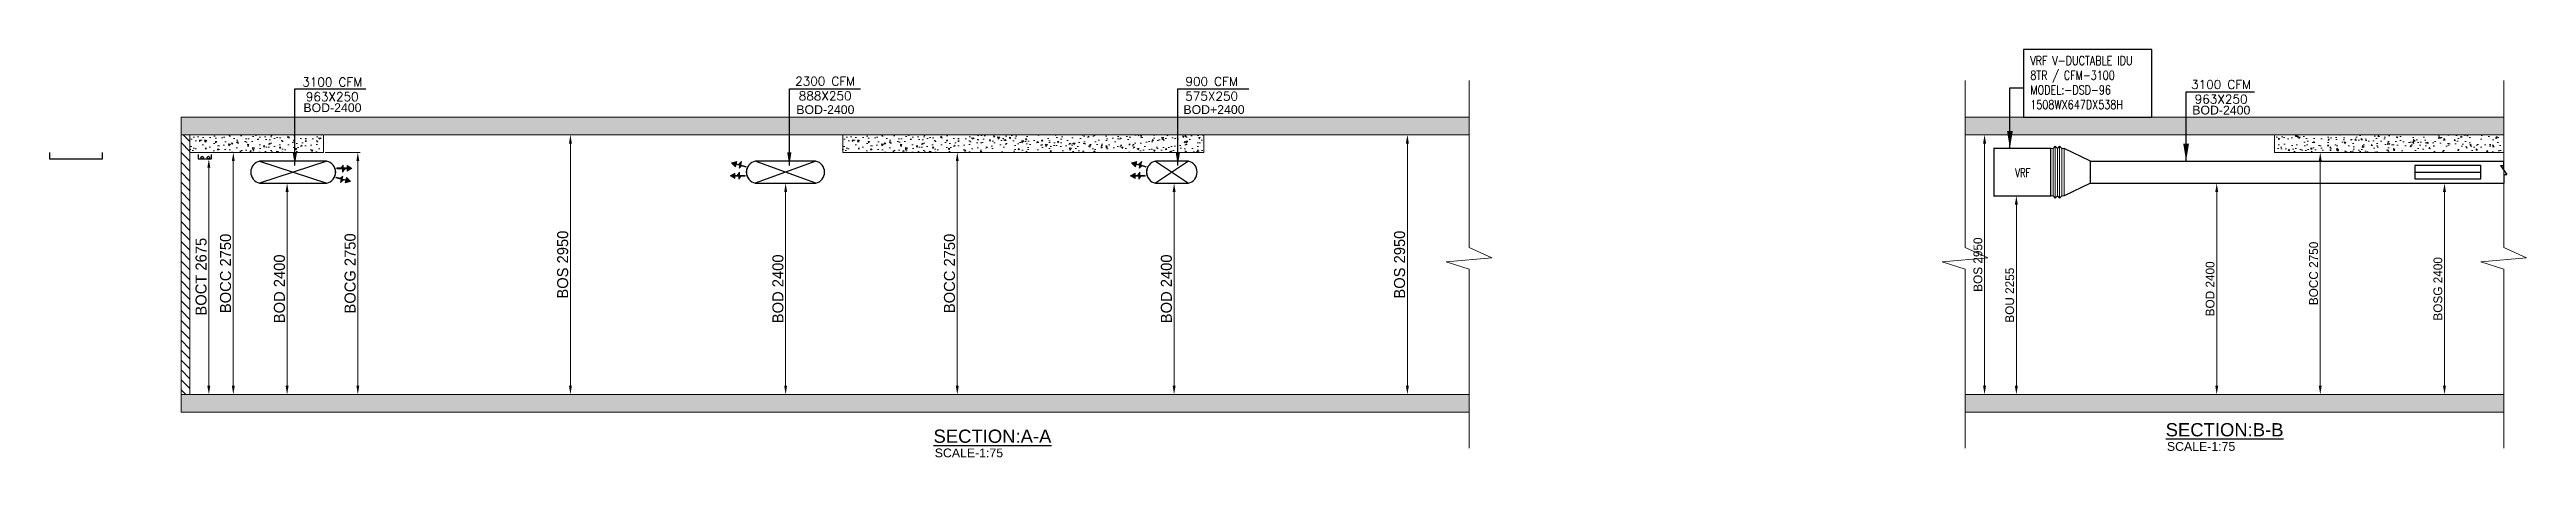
# Model space of a CAD drawing. Header units: millimetres. Extents: x -81374 to 485233, y -39075 to 157313.
# Drawn here: x 344585 to 372723, y 41598 to 46229 of the extents above; entities that cross this region are included whole.
import ezdxf

# ---------------------------------------------------------------- set-up
doc = ezdxf.new("R2010")
doc.units = ezdxf.units.MM
doc.header["$PDMODE"] = 34
doc.header["$PDSIZE"] = -1
for name, color, linetype, lineweight in [('0-1 AC UNIT', 5, 'Continuous', 25), ('AC OA DUCT', 11, 'Continuous', 5), ('AC-SA DUCT', 5, 'Continuous', 0), ('COPPER PIPE ', 4, 'Continuous', 30), ('DRAIN PIPE', 76, 'Continuous', 30), ('M-HVAC RETURN AIR DUCT', 1, 'Continuous', 0), ('M-HVAC-EQUIP TEXT', 230, 'Continuous', 0), ('M-HVAC-VAV-TAG', 1, 'Continuous', 0)]:
    doc.layers.add(name, color=color, linetype=linetype, lineweight=lineweight)
for name, color, linetype in [('Ac-text', 7, 'Continuous'), ('CB-AC-SA OVAL DUCT', 6, 'Continuous'), ('M-HVAC ELLIPTICAL DUCT', 6, 'Continuous'), ('M-HVAC-BOF', 6, 'Continuous'), ('M-HVAC-SA DUCT(RECT)', 4, 'Continuous'), ('M-HVAC-TEXT', 7, 'Continuous')]:
    doc.layers.add(name, color=color, linetype=linetype)
doc.styles.add('ARAIL', font='arial.ttf')
doc.styles.add('Arial', font='arial.ttf', dxfattribs={"height": 3})
doc.styles.add('HVAC TEXT', font='Romans.shx', dxfattribs={"width": 0.8, "height": 100})
doc.styles.add('MtX_romans_shx', font='romans.shx')
doc.styles.add('R', font='romans.shx')
doc.styles.add('ROMAND', font='romand__.ttf')
doc.styles.add('romans', font='stylu.ttf', dxfattribs={"height": 125})
doc.dimstyles.new('HVAC DIM', dxfattribs={"dimtxt": 100, "dimasz": 200, "dimexe": 50, "dimexo": 50, "dimgap": 50, "dimtad": 1, "dimtoh": 1, "dimdec": 0, "dimzin": 0, "dimdsep": 46, "dimtxsty": 'HVAC TEXT', "dimcen": 50, "dimclrd": 7, "dimclre": 7, "dimclrt": 7, "dimadec": 0, "dimazin": 0, "dimtfac": 1, "dimtdec": 0, "dimtofl": 0, "dimtmove": 0, "dimatfit": 3, "dimfxl": 1, "dimtolj": 1, "dimtzin": 0, "dimarcsym": 0})
doc.dimstyles.new('MKS1', dxfattribs={"dimtxt": 185, "dimasz": 150, "dimexe": 25, "dimexo": 20, "dimgap": 25, "dimtad": 1, "dimdec": 0, "dimrnd": 5, "dimzin": 0, "dimdsep": 46, "dimtxsty": 'romans', "dimcen": 0.09, "dimdle": 75, "dimclrd": 99, "dimclre": 8, "dimclrt": 7, "dimadec": 0, "dimazin": 0, "dimtfac": 1, "dimtdec": 0, "dimtmove": 0, "dimatfit": 2, "dimfxl": 1, "dimtolj": 1, "dimtzin": 0, "dimlwd": -1, "dimlwe": -1, "dimarcsym": 0})
doc.dimstyles.new('Vayucon', dxfattribs={"dimtxt": 200, "dimasz": 150, "dimexe": 0, "dimexo": 0, "dimgap": 9e-05, "dimtad": 1, "dimdec": 0, "dimrnd": 5, "dimzin": 0, "dimdsep": 46, "dimtxsty": 'ROMAND', "dimcen": 90, "dimclre": 99, "dimclrt": 7, "dimadec": 0, "dimazin": 0, "dimtfac": 1, "dimtdec": 0, "dimtofl": 0, "dimtmove": 1, "dimatfit": 3, "dimfxl": 1, "dimtolj": 1, "dimtzin": 0, "dimarcsym": 0})

msp = doc.modelspace()

# ---------------------------------------------------------------- texts
at = {"layer": 'Ac-text', "color": 7, "style": 'Arial'}
for s, height, p in [('%%USECTION:B-B', 150, (368624.3, 41837.2, -2.4)), ('%%USECTION:A-A', 150, (354627.1, 41763.8)), ('SCALE-1:75', 100, (354641.2, 41599.1)), ('SCALE-1:75', 100, (368638.4, 41672.4, -2.4))]:
    msp.add_text(s, height=height, dxfattribs=at).set_placement(p)
at = {"layer": 'M-HVAC-BOF', "color": 6, "lineweight": -2, "char_height": 100, "width": 1028.731, "attachment_point": 1, "style": 'ARAIL'}
for s, insert in [('BOD-2400', (347469, 45619.1, 1198.1)), ('BOD-2400', (353068.7, 45596.9, 1198.1)), ('BOD+2400', (357465.6, 45597.6, -15.5)), ('BOD-2400', (368926.3, 45591.7, 1198.1))]:
    msp.add_mtext(s, dxfattribs=dict(at, insert=insert))
at = {"layer": 'M-HVAC-EQUIP TEXT', "color": 0, "insert": (367086.6, 46153.7, -2.4), "char_height": 100, "width": 2764.508, "attachment_point": 1, "style": 'HVAC TEXT'}
msp.add_mtext('VRF V-DUCTABLE IDU\\P8TR / CFM-3100\\PMODEL:-DSD-96\\P1508WX647DX538H', dxfattribs=at)
at = {"layer": 'M-HVAC-SA DUCT(RECT)', "color": 0, "style": 'MtX_romans_shx', "width": 0.7}
msp.add_text('VRF', height=100, dxfattribs=at).set_placement((366915.7, 44779.6, -1))
at = {"layer": 'M-HVAC-TEXT', "color": 7, "char_height": 100, "width": 13359.771, "attachment_point": 2, "style": 'R'}
for s, insert in [('3100 CFM\\P963X250', (347797, 45910.4)), ('2300 CFM\\P888X250', (353396.3, 45919.7)), ('900 CFM\\P575X250', (357786.8, 45916.9, 7.1)), ('3100 CFM\\P963X250', (369254.3, 45883))]:
    msp.add_mtext(s, dxfattribs=dict(at, insert=insert))

# ---------------------------------------------------------------- blocks, each defined once
blk = doc.blocks.new('12')
h = blk.add_hatch(color=20)
h.set_gradient(color1=(0, 255, 0), one_color=1, tint=1, name='INVCURVED')
h.paths.add_polyline_path([(36, -115), (6, -115), (6, -145), (49, -174), (-7, -174), (6, -183), (6, -244), (-4, -244), (-4, -188), (-39, -164), (16, -164), (-4, -150), (-4, -115), (-34, -115), (1, -55)])
at = {"color": 3}
blk.add_lwpolyline([(-4, -244), (6, -244), (6, -183), (-7, -174), (49, -174), (6, -145), (6, -115), (36, -115), (1, -55), (-34, -115), (-4, -115), (-4, -150), (16, -164), (-39, -164), (-4, -188)], close=True, dxfattribs=at)
blk = doc.blocks.new('*D48')
at = {"layer": 'AC-SA DUCT', "color": 8}
for p, q in [((347064, 44712), (347309, 44712)), ((347333, 42312), (347259, 42312))]:
    blk.add_line(p, q, dxfattribs=at)
at = {"layer": 'AC-SA DUCT', "color": 42}
blk.add_line((347284, 44612), (347284, 42412), dxfattribs=at)
at = {"layer": 'AC-SA DUCT', "color": 42, "linetype": 'Continuous'}
for points in [[(347301, 44612), (347267, 44612), (347284, 44712)], [(347267, 42412), (347301, 42412), (347284, 42312)]]:
    blk.add_solid(points, dxfattribs=at)
at = {"layer": 'DEFPOINTS', "color": 0, "linetype": 'Continuous'}
for p in [(347044, 44712), (347284, 42312), (347353, 42312)]:
    blk.add_point(p, dxfattribs=at)
at = {"layer": 'AC-SA DUCT', "color": 7, "linetype": 'Continuous', "insert": (347197, 43512), "char_height": 125, "attachment_point": 5, "rotation": 90, "style": 'romans'}
blk.add_mtext('\\A1;BOD 2400', dxfattribs=at)
blk = doc.blocks.new('*D49')
at = {"layer": 'AC-SA DUCT', "color": 8}
for p, q in [((346370, 44987), (346420, 44987)), ((346443, 42312), (346370, 42312))]:
    blk.add_line(p, q, dxfattribs=at)
at = {"layer": 'AC-SA DUCT', "color": 42}
blk.add_line((346395, 44887), (346395, 42412), dxfattribs=at)
at = {"layer": 'AC-SA DUCT', "color": 42, "linetype": 'Continuous'}
for points in [[(346411, 44887), (346378, 44887), (346395, 44987)], [(346378, 42412), (346411, 42412), (346395, 42312)]]:
    blk.add_solid(points, dxfattribs=at)
at = {"layer": 'DEFPOINTS', "color": 0, "linetype": 'Continuous'}
for p in [(346350, 44987), (346395, 42312), (346463, 42312)]:
    blk.add_point(p, dxfattribs=at)
at = {"layer": 'AC-SA DUCT', "color": 7, "linetype": 'Continuous', "insert": (346307, 43650), "char_height": 125, "attachment_point": 5, "rotation": 90, "style": 'romans'}
blk.add_mtext('\\A1;BOCT 2675', dxfattribs=at)
blk = doc.blocks.new('*D50')
at = {"layer": 'AC-SA DUCT', "color": 8}
for p, q in [((346721, 45062), (346648, 45062)), ((346721, 42312), (346648, 42312))]:
    blk.add_line(p, q, dxfattribs=at)
at = {"layer": 'AC-SA DUCT', "color": 42}
blk.add_line((346673, 44962), (346673, 42412), dxfattribs=at)
at = {"layer": 'AC-SA DUCT', "color": 42, "linetype": 'Continuous'}
for points in [[(346689, 44962), (346656, 44962), (346673, 45062)], [(346656, 42412), (346689, 42412), (346673, 42312)]]:
    blk.add_solid(points, dxfattribs=at)
at = {"layer": 'DEFPOINTS', "color": 0, "linetype": 'Continuous'}
for p in [(346741, 45062), (346673, 42312), (346741, 42312)]:
    blk.add_point(p, dxfattribs=at)
at = {"layer": 'AC-SA DUCT', "color": 7, "linetype": 'Continuous', "insert": (346585, 43687), "char_height": 125, "attachment_point": 5, "rotation": 90, "style": 'romans'}
blk.add_mtext('\\A1;BOCC 2750', dxfattribs=at)
blk = doc.blocks.new('*D51')
at = {"layer": 'AC-SA DUCT', "color": 8}
for p, q in [((350551, 45262), (350477, 45262)), ((350551, 42312), (350477, 42312))]:
    blk.add_line(p, q, dxfattribs=at)
at = {"layer": 'AC-SA DUCT', "color": 42}
blk.add_line((350502, 45162), (350502, 42412), dxfattribs=at)
at = {"layer": 'AC-SA DUCT', "color": 42, "linetype": 'Continuous'}
for points in [[(350519, 45162), (350486, 45162), (350502, 45262)], [(350486, 42412), (350519, 42412), (350502, 42312)]]:
    blk.add_solid(points, dxfattribs=at)
at = {"layer": 'DEFPOINTS', "color": 0, "linetype": 'Continuous'}
for p in [(350571, 45262), (350502, 42312), (350571, 42312)]:
    blk.add_point(p, dxfattribs=at)
at = {"layer": 'AC-SA DUCT', "color": 7, "linetype": 'Continuous', "insert": (350415, 43787), "char_height": 125, "attachment_point": 5, "rotation": 90, "style": 'romans'}
blk.add_mtext('\\A1;BOS 2950', dxfattribs=at)
blk = doc.blocks.new('*D52')
at = {"layer": 'AC-SA DUCT', "color": 8}
for p, q in [((352996, 44712), (352922, 44712)), ((352996, 42312), (352922, 42312))]:
    blk.add_line(p, q, dxfattribs=at)
at = {"layer": 'AC-SA DUCT', "color": 42}
blk.add_line((352947, 44612), (352947, 42412), dxfattribs=at)
at = {"layer": 'AC-SA DUCT', "color": 42, "linetype": 'Continuous'}
for points in [[(352964, 44612), (352931, 44612), (352947, 44712)], [(352931, 42412), (352964, 42412), (352947, 42312)]]:
    blk.add_solid(points, dxfattribs=at)
at = {"layer": 'DEFPOINTS', "color": 0, "linetype": 'Continuous'}
for p in [(353016, 44712), (352947, 42312), (353016, 42312)]:
    blk.add_point(p, dxfattribs=at)
at = {"layer": 'AC-SA DUCT', "color": 7, "linetype": 'Continuous', "insert": (352860, 43512), "char_height": 125, "attachment_point": 5, "rotation": 90, "style": 'romans'}
blk.add_mtext('\\A1;BOD 2400', dxfattribs=at)
blk = doc.blocks.new('*D53')
at = {"layer": 'AC-SA DUCT', "color": 8}
for p, q in [((357409, 44712), (357335, 44712)), ((357409, 42312), (357335, 42312))]:
    blk.add_line(p, q, dxfattribs=at)
at = {"layer": 'AC-SA DUCT', "color": 42}
blk.add_line((357360, 44612), (357360, 42412), dxfattribs=at)
at = {"layer": 'AC-SA DUCT', "color": 42, "linetype": 'Continuous'}
for points in [[(357377, 44612), (357344, 44612), (357360, 44712)], [(357344, 42412), (357377, 42412), (357360, 42312)]]:
    blk.add_solid(points, dxfattribs=at)
at = {"layer": 'DEFPOINTS', "color": 0, "linetype": 'Continuous'}
for p in [(357429, 44712), (357360, 42312), (357429, 42312)]:
    blk.add_point(p, dxfattribs=at)
at = {"layer": 'AC-SA DUCT', "color": 7, "linetype": 'Continuous', "insert": (357273, 43512), "char_height": 125, "attachment_point": 5, "rotation": 90, "style": 'romans'}
blk.add_mtext('\\A1;BOD 2400', dxfattribs=at)
blk = doc.blocks.new('*D54')
at = {"layer": 'AC-SA DUCT', "color": 8}
for p, q in [((347716, 45062), (348112, 45062)), ((347972, 42312), (348112, 42312))]:
    blk.add_line(p, q, dxfattribs=at)
at = {"layer": 'AC-SA DUCT', "color": 42}
blk.add_line((348087, 44962), (348087, 42412), dxfattribs=at)
at = {"layer": 'AC-SA DUCT', "color": 42, "linetype": 'Continuous'}
for points in [[(348104, 44962), (348071, 44962), (348087, 45062)], [(348071, 42412), (348104, 42412), (348087, 42312)]]:
    blk.add_solid(points, dxfattribs=at)
at = {"layer": 'DEFPOINTS', "color": 0, "linetype": 'Continuous'}
for p in [(347696, 45062), (347952, 42312), (348087, 42312)]:
    blk.add_point(p, dxfattribs=at)
at = {"layer": 'AC-SA DUCT', "color": 7, "linetype": 'Continuous', "insert": (348000, 43687), "char_height": 125, "attachment_point": 5, "rotation": 90, "style": 'romans'}
blk.add_mtext('\\A1;BOCG 2750', dxfattribs=at)
blk = doc.blocks.new('*D55')
at = {"layer": 'AC-SA DUCT', "color": 8}
for p, q in [((354945, 45062), (354872, 45062)), ((354945, 42312), (354872, 42312))]:
    blk.add_line(p, q, dxfattribs=at)
at = {"layer": 'AC-SA DUCT', "color": 42}
blk.add_line((354897, 44962), (354897, 42412), dxfattribs=at)
at = {"layer": 'AC-SA DUCT', "color": 42, "linetype": 'Continuous'}
for points in [[(354914, 44962), (354880, 44962), (354897, 45062)], [(354880, 42412), (354914, 42412), (354897, 42312)]]:
    blk.add_solid(points, dxfattribs=at)
at = {"layer": 'DEFPOINTS', "color": 0, "linetype": 'Continuous'}
for p in [(354965, 45062), (354897, 42312), (354965, 42312)]:
    blk.add_point(p, dxfattribs=at)
at = {"layer": 'AC-SA DUCT', "color": 7, "linetype": 'Continuous', "insert": (354809, 43687), "char_height": 125, "attachment_point": 5, "rotation": 90, "style": 'romans'}
blk.add_mtext('\\A1;BOCC 2750', dxfattribs=at)
blk = doc.blocks.new('*D56')
at = {"layer": 'AC-SA DUCT', "color": 8}
for p, q in [((360059, 45262), (359985, 45262)), ((360059, 42312), (359985, 42312))]:
    blk.add_line(p, q, dxfattribs=at)
at = {"layer": 'AC-SA DUCT', "color": 42}
blk.add_line((360010, 45162), (360010, 42412), dxfattribs=at)
at = {"layer": 'AC-SA DUCT', "color": 42, "linetype": 'Continuous'}
for points in [[(360027, 45162), (359993, 45162), (360010, 45262)], [(359993, 42412), (360027, 42412), (360010, 42312)]]:
    blk.add_solid(points, dxfattribs=at)
at = {"layer": 'DEFPOINTS', "color": 0, "linetype": 'Continuous'}
for p in [(360079, 45262), (360010, 42312), (360079, 42312)]:
    blk.add_point(p, dxfattribs=at)
at = {"layer": 'AC-SA DUCT', "color": 7, "linetype": 'Continuous', "insert": (359922, 43787), "char_height": 125, "attachment_point": 5, "rotation": 90, "style": 'romans'}
blk.add_mtext('\\A1;BOS 2950', dxfattribs=at)
blk = doc.blocks.new('*D57')
at = {"layer": 'AC-SA DUCT', "color": 8}
for p, q in [((366903, 44568), (366953, 44568)), ((366936, 42312), (366953, 42312))]:
    blk.add_line(p, q, dxfattribs=at)
at = {"layer": 'AC-SA DUCT', "color": 42}
blk.add_line((366928, 44468), (366928, 42412), dxfattribs=at)
at = {"layer": 'AC-SA DUCT', "color": 42, "linetype": 'Continuous'}
for points in [[(366945, 44468), (366911, 44468), (366928, 44568)], [(366911, 42412), (366945, 42412), (366928, 42312)]]:
    blk.add_solid(points, dxfattribs=at)
at = {"layer": 'DEFPOINTS', "color": 0, "linetype": 'Continuous'}
for p in [(366883, 44568), (366916, 42312), (366928, 42312)]:
    blk.add_point(p, dxfattribs=at)
at = {"layer": 'AC-SA DUCT', "color": 7, "linetype": 'Continuous', "insert": (366853, 43440), "char_height": 125, "attachment_point": 5, "rotation": 90, "style": 'romans'}
blk.add_mtext('\\A1;\\H0.8x;BOU 2255', dxfattribs=at)
blk = doc.blocks.new('*D58')
at = {"layer": 'AC-SA DUCT', "color": 8}
for p, q in [((369197, 44712), (369229, 44712)), ((369212, 42312), (369229, 42312))]:
    blk.add_line(p, q, dxfattribs=at)
at = {"layer": 'AC-SA DUCT', "color": 42}
blk.add_line((369204, 44612), (369204, 42412), dxfattribs=at)
at = {"layer": 'AC-SA DUCT', "color": 42, "linetype": 'Continuous'}
for points in [[(369221, 44612), (369188, 44612), (369204, 44712)], [(369188, 42412), (369221, 42412), (369204, 42312)]]:
    blk.add_solid(points, dxfattribs=at)
at = {"layer": 'DEFPOINTS', "color": 0, "linetype": 'Continuous'}
for p in [(369177, 44712), (369192, 42312), (369204, 42312)]:
    blk.add_point(p, dxfattribs=at)
at = {"layer": 'AC-SA DUCT', "color": 7, "linetype": 'Continuous', "insert": (369129, 43512), "char_height": 125, "attachment_point": 5, "rotation": 90, "style": 'romans'}
blk.add_mtext('\\A1;\\H0.8x;BOD 2400', dxfattribs=at)
blk = doc.blocks.new('*D59')
at = {"layer": 'AC-SA DUCT', "color": 8}
for p, q in [((366559, 45262), (366592, 45262)), ((366575, 42312), (366592, 42312))]:
    blk.add_line(p, q, dxfattribs=at)
at = {"layer": 'AC-SA DUCT', "color": 42}
blk.add_line((366567, 45162), (366567, 42412), dxfattribs=at)
at = {"layer": 'AC-SA DUCT', "color": 42, "linetype": 'Continuous'}
for points in [[(366584, 45162), (366550, 45162), (366567, 45262)], [(366550, 42412), (366584, 42412), (366567, 42312)]]:
    blk.add_solid(points, dxfattribs=at)
at = {"layer": 'DEFPOINTS', "color": 0, "linetype": 'Continuous'}
for p in [(366539, 45262), (366555, 42312), (366567, 42312)]:
    blk.add_point(p, dxfattribs=at)
at = {"layer": 'AC-SA DUCT', "color": 7, "linetype": 'Continuous', "insert": (366492, 43787), "char_height": 125, "attachment_point": 5, "rotation": 90, "style": 'romans'}
blk.add_mtext('\\A1;\\H0.8x;BOS 2950', dxfattribs=at)
blk = doc.blocks.new('*D60')
at = {"layer": 'AC-SA DUCT', "color": 8}
for p, q in [((370373, 45062), (370405, 45062)), ((370388, 42312), (370405, 42312))]:
    blk.add_line(p, q, dxfattribs=at)
at = {"layer": 'AC-SA DUCT', "color": 42}
blk.add_line((370380, 44962), (370380, 42412), dxfattribs=at)
at = {"layer": 'AC-SA DUCT', "color": 42, "linetype": 'Continuous'}
for points in [[(370397, 44962), (370364, 44962), (370380, 45062)], [(370364, 42412), (370397, 42412), (370380, 42312)]]:
    blk.add_solid(points, dxfattribs=at)
at = {"layer": 'DEFPOINTS', "color": 0, "linetype": 'Continuous'}
for p in [(370353, 45062), (370368, 42312), (370380, 42312)]:
    blk.add_point(p, dxfattribs=at)
at = {"layer": 'AC-SA DUCT', "color": 7, "linetype": 'Continuous', "insert": (370305, 43687), "char_height": 125, "attachment_point": 5, "rotation": 90, "style": 'romans'}
blk.add_mtext('\\A1;\\H0.8x;BOCC 2750', dxfattribs=at)
blk = doc.blocks.new('*D61')
at = {"layer": 'AC-SA DUCT', "color": 8}
for p, q in [((371784, 44712), (371817, 44712)), ((371799, 42312), (371817, 42312))]:
    blk.add_line(p, q, dxfattribs=at)
at = {"layer": 'AC-SA DUCT', "color": 42}
blk.add_line((371792, 44612), (371792, 42412), dxfattribs=at)
at = {"layer": 'AC-SA DUCT', "color": 42, "linetype": 'Continuous'}
for points in [[(371808, 44612), (371775, 44612), (371792, 44712)], [(371775, 42412), (371808, 42412), (371792, 42312)]]:
    blk.add_solid(points, dxfattribs=at)
at = {"layer": 'DEFPOINTS', "color": 0, "linetype": 'Continuous'}
for p in [(371764, 44712), (371779, 42312), (371792, 42312)]:
    blk.add_point(p, dxfattribs=at)
at = {"layer": 'AC-SA DUCT', "color": 7, "linetype": 'Continuous', "insert": (371717, 43512), "char_height": 125, "attachment_point": 5, "rotation": 90, "style": 'romans'}
blk.add_mtext('\\A1;\\H0.8x;BOSG 2400', dxfattribs=at)

# ---------------------------------------------------------------- dimensions: what is measured, and where the dimension line sits
at = {"layer": 'AC-SA DUCT'}
for base, p1, p2, text, override, picture, middle in [((346672.8, 42312.1), (346741.3, 45062.1, 7.1), (346741.3, 42312.1, 9.3), 'BOCC <>', {"dimtxt": 100, "dimasz": 100, "dimtxsty": 'romans', "dimclrd": 42}, '*D50', (346585.3, 43687.1)), ((348087.2, 42312.1), (347696.5, 45062.1, 7.1), (347952.1, 42312.1, 9.3), 'BOCG <>', {"dimtxt": 100, "dimasz": 100, "dimtxsty": 'romans', "dimclrd": 42}, '*D54', (347999.7, 43687.1)), ((350502.4, 42312.1), (350571, 45262.1, 7.1), (350571, 42312.1, 9.3), 'BOS <>', {"dimtxt": 100, "dimasz": 100, "dimtxsty": 'romans', "dimclrd": 42}, '*D51', (350414.9, 43787.1)), ((354896.9, 42312.1), (354965.4, 45062.1, 7.1), (354965.4, 42312.1, 9.3), 'BOCC <>', {"dimtxt": 100, "dimasz": 100, "dimtxsty": 'romans', "dimclrd": 42}, '*D55', (354809.4, 43687.1)), ((360010, 42312.1), (360078.5, 45262.1, 7.1), (360078.5, 42312.1, 9.3), 'BOS <>', {"dimtxt": 100, "dimasz": 100, "dimtxsty": 'romans', "dimclrd": 42}, '*D56', (359922.5, 43787.1)), ((366566.9, 42312.1, -2.4), (366539.2, 45262.1, -2.4), (366554.6, 42312.1, 0), '\\H0.8x;BOS <>', {"dimtxt": 100, "dimasz": 100, "dimtxsty": 'romans', "dimclrd": 42}, '*D59', (366491.9, 43787.1, -2.4)), ((370380.3, 42312.1, -2.4), (370352.6, 45062.1, -2.4), (370368.1, 42312.1, 0), '\\H0.8x;BOCC <>', {"dimtxt": 100, "dimasz": 100, "dimtxsty": 'romans', "dimclrd": 42}, '*D60', (370305.3, 43687.1, -2.4)), ((346394.7, 42312.1), (346349.6, 44987.1, 9.1), (346463.2, 42312.1, 9.3), 'BOCT <>', {"dimtxt": 100, "dimasz": 100, "dimtxsty": 'romans', "dimclrd": 42}, '*D49', (346307.2, 43649.6)), ((347284.1, 42312.1), (347043.9, 44712.1, 9.1), (347352.7, 42312.1, 9.3), 'BOD <>', {"dimtxt": 100, "dimasz": 100, "dimclrd": 42}, '*D48', (347196.6, 43512.1)), ((352947.2, 42312.1), (353015.8, 44712.1, 6.5), (353015.8, 42312.1, 9.3), 'BOD <>', {"dimtxt": 100, "dimasz": 100, "dimclrd": 42}, '*D52', (352859.7, 43512.1)), ((357360.4, 42312.1), (357428.9, 44712.1, 2.4), (357428.9, 42312.1, 9.3), 'BOD <>', {"dimtxt": 100, "dimasz": 100, "dimclrd": 42}, '*D53', (357272.9, 43512.1)), ((366928, 42312.1, -2.4), (366882.7, 44568.1, 0.2), (366915.7, 42312.1, 0), '\\H0.8x;BOU <>', {"dimtxt": 100, "dimasz": 100, "dimtxsty": 'romans', "dimclrd": 42}, '*D57', (366853, 43440.1, -2.4)), ((369204.4, 42312.1, -2.4), (369176.7, 44712.1, -0.8), (369192.1, 42312.1, 0), '\\H0.8x;BOD <>', {"dimtxt": 100, "dimasz": 100, "dimtxsty": 'romans', "dimclrd": 42}, '*D58', (369129.4, 43512.1, -2.4)), ((371791.5, 42312.1, -2.4), (371763.8, 44712.1, -0.8), (371779.2, 42312.1, 0), '\\H0.8x;BOSG <>', {"dimtxt": 100, "dimasz": 100, "dimtxsty": 'romans', "dimclrd": 42}, '*D61', (371716.5, 43512.1, -2.4))]:
    dim = msp.add_linear_dim(base=base, p1=p1, p2=p2, angle=90, text=text, dimstyle='MKS1', override=override, dxfattribs=at)
    dim.commit()
    dim.dimension.update_dxf_attribs({"geometry": picture, "text_midpoint": middle})

# ---------------------------------------------------------------- hatches: boundary and pattern name
at = {"layer": 'M-HVAC RETURN AIR DUCT'}
h = msp.add_hatch(dxfattribs=at)
h.set_pattern_fill('AR-CONC', color=8, angle=180)
h.set_pattern_definition([(50, (326541.88, 85274.87), (182.18467, -15.9391), [19.05, -209.55]), (355, (326541.88, 85274.87), (-35.2434, 191.05685), [15.24, -167.6406]), (100.45144, (326557.07, 85273.54), (146.94125, 175.11775), [16.19, -178.09024]), (46.1842, (326541.88, 85325.67), (271.079, -42.0423), [28.575, -314.325]), (96.63556, (326564.47, 85322.16), (237.4041, 247.4261), [24.285, -267.1356]), (351.18415, (326541.88, 85325.67), (237.4041, 247.4261), [22.86, -251.4597]), (21, (326567.28, 85312.97), (151.6144, -102.2652), [19.05, -209.55]), (326, (326567.28, 85312.97), (61.802, 184.18797), [15.24, -167.64]), (71.45144, (326579.92, 85304.44), (213.4164, 81.92277), [16.19, -178.08994]), (37.5, (326541.884, 85274.866), (3.0886, 84.55504), [0, -165.608, 0, -170.18, 0, -168.275]), (7.5, (326541.88, 85274.87), (66.81966, 100.18057), [0, -97.028, 0, -161.798, 0, -64.135]), (327.5, (326485.24, 85274.866), (135.590595, -5.72874), [0, -63.5, 0, -198.12, 0, -262.89]), (317.5, (326459.84, 85274.87), (148.12918, 25.4265), [0, -82.55, 0, -131.572, 0, -186.69])])
h.paths.add_polyline_path([(346079.5, 45462.1), (360713.2, 45462.1), (360713.2, 45262.1), (346079.5, 45262.1)])
h = msp.add_hatch(dxfattribs=at)
h.set_pattern_fill('AR-CONC', color=8, angle=180)
h.set_pattern_definition([(50, (346724.89, 85274.87), (182.18467, -15.9391), [19.05, -209.55]), (355, (346724.89, 85274.87), (-35.2434, 191.05685), [15.24, -167.6406]), (100.45144, (346740.07, 85273.54), (146.94125, 175.11775), [16.19, -178.09024]), (46.1842, (346724.9, 85325.67), (271.079, -42.0423), [28.575, -314.325]), (96.63556, (346747.48, 85322.16), (237.4041, 247.4261), [24.285, -267.1356]), (351.18415, (346724.9, 85325.67), (237.4041, 247.4261), [22.86, -251.4597]), (21, (346750.29, 85312.97), (151.6144, -102.2652), [19.05, -209.55]), (326, (346750.29, 85312.97), (61.802, 184.188), [15.24, -167.64]), (71.45144, (346762.92, 85304.44), (213.4164, 81.9228), [16.19, -178.08994]), (37.5, (346724.89, 85274.866), (3.0886, 84.55504), [0, -165.608, 0, -170.18, 0, -168.275]), (7.5, (346724.89, 85274.87), (66.81966, 100.18057), [0, -97.028, 0, -161.798, 0, -64.135]), (327.5, (346668.25, 85274.866), (135.5906, -5.72874), [0, -63.5, 0, -198.12, 0, -262.89]), (317.5, (346642.85, 85274.87), (148.12918, 25.4265), [0, -82.55, 0, -131.572, 0, -186.69])])
h.paths.add_polyline_path([(366348, 45462.1), (372463.9, 45462.1), (372463.9, 45262.1), (366348, 45262.1)])
h = msp.add_hatch(dxfattribs=at)
h.set_pattern_fill('ANSI31', color=8, scale=25, angle=270)
h.set_pattern_definition([(315, (368679.07, 492465.44), (56.126601, 56.126601), [])])
h.paths.add_polyline_path([(346179.5, 45262.1), (346179.5, 42312.1), (346079.5, 42312.1), (346079.5, 45262.1)])
h = msp.add_hatch(dxfattribs=at)
h.set_pattern_fill('AR-CONC', color=8, angle=180)
h.set_pattern_definition([(230, (326541.88, 85274.87), (-182.18467, 15.9391), [19.05, -209.55]), (175, (326541.88, 85274.87), (35.2434, -191.05685), [15.24, -167.6406]), (280.45144, (326526.7, 85276.2), (-146.94125, -175.11775), [16.19, -178.09024]), (226.1842, (326541.88, 85224.07), (-271.079, 42.0423), [28.575, -314.325]), (276.63556, (326519.3, 85227.57), (-237.4041, -247.4261), [24.285, -267.1356]), (171.18415, (326541.88, 85224.07), (-237.4041, -247.4261), [22.86, -251.4597]), (201, (326516.48, 85236.77), (-151.6144, 102.2652), [19.05, -209.55]), (146, (326516.48, 85236.77), (-61.802, -184.188), [15.24, -167.64]), (251.45145, (326503.85, 85245.29), (-213.4164, -81.9228), [16.19, -178.08994]), (217.5, (326541.884, 85274.866), (-3.0886, -84.55504), [0, -165.608, 0, -170.18, 0, -168.275]), (187.5, (326541.88, 85274.87), (-66.81966, -100.18057), [0, -97.028, 0, -161.798, 0, -64.135]), (147.5, (326598.526, 85274.866), (-135.5906, 5.72874), [0, -63.5, 0, -198.12, 0, -262.89]), (137.5, (326623.93, 85274.87), (-148.12918, -25.4265), [0, -82.55, 0, -131.572, 0, -186.69])])
h.paths.add_polyline_path([(346179.5, 45062.1), (347696.5, 45062.1), (347696.5, 45262.1), (346179.5, 45262.1)])
h = msp.add_hatch(dxfattribs=at)
h.set_pattern_fill('AR-CONC', color=8, angle=180)
h.set_pattern_definition([(230, (333958.78, 85274.87), (-182.18467, 15.9391), [19.05, -209.55]), (175, (333958.78, 85274.87), (35.2434, -191.05685), [15.24, -167.6406]), (280.45144, (333943.6, 85276.2), (-146.94125, -175.11775), [16.19, -178.09024]), (226.1842, (333958.78, 85224.07), (-271.079, 42.0423), [28.575, -314.325]), (276.63556, (333936.2, 85227.57), (-237.4041, -247.4261), [24.285, -267.1356]), (171.18415, (333958.78, 85224.07), (-237.4041, -247.4261), [22.86, -251.4597]), (201, (333933.38, 85236.77), (-151.6144, 102.2652), [19.05, -209.55]), (146, (333933.38, 85236.77), (-61.802, -184.188), [15.24, -167.64]), (251.45145, (333920.75, 85245.29), (-213.4164, -81.9228), [16.19, -178.08994]), (217.5, (333958.784, 85274.866), (-3.0886, -84.55504), [0, -165.608, 0, -170.18, 0, -168.275]), (187.5, (333958.78, 85274.87), (-66.81966, -100.18057), [0, -97.028, 0, -161.798, 0, -64.135]), (147.5, (334015.426, 85274.866), (-135.5906, 5.72874), [0, -63.5, 0, -198.12, 0, -262.89]), (137.5, (334040.83, 85274.87), (-148.12918, -25.4265), [0, -82.55, 0, -131.572, 0, -186.69])])
h.paths.add_polyline_path([(353596.4, 45062.1), (357697.6, 45062.1), (357697.6, 45262.1), (353596.4, 45262.1)])
h = msp.add_hatch(dxfattribs=at)
h.set_pattern_fill('AR-CONC', color=8, angle=270)
h.set_pattern_definition([(320, (366645.4, 65952.01), (-15.9391, -182.1847), [19.05, -209.55]), (265, (366645.4, 65952.01), (191.0568, 35.2434), [15.24, -167.6406]), (10.4514, (366644.07, 65936.83), (175.1178, -146.9412), [16.19, -178.0902]), (316.1842, (366696.2, 65952.01), (-42.0423, -271.079), [28.575, -314.325]), (6.6356, (366692.7, 65929.42), (247.426, -237.404), [24.285, -267.1356]), (261.1842, (366696.2, 65952), (247.426, -237.404), [22.86, -251.4597]), (291, (366683.5, 65926.61), (-102.2652, -151.6144), [19.05, -209.55]), (236, (366683.5, 65926.61), (184.188, -61.802), [15.24, -167.64]), (341.4514, (366674.98, 65913.98), (81.9228, -213.4164), [16.19, -178.09]), (307.5, (366645.4, 65952.01), (84.55504, -3.0886), [0, -165.608, 0, -170.18, 0, -168.275]), (277.5, (366645.4, 65952.01), (100.18057, -66.81966), [0, -97.028, 0, -161.798, 0, -64.135]), (237.5, (366645.4, 66008.655), (-5.72874, -135.5906), [0, -63.5, 0, -198.12, 0, -262.89]), (227.5, (366645.4, 66034.05), (25.4265, -148.1292), [0, -82.55, 0, -131.572, 0, -186.69])])
h.paths.add_polyline_path([(369859.7, 45062.1), (372463.9, 45062.1), (372463.9, 45262.1), (369859.7, 45262.1)])
h = msp.add_hatch(dxfattribs=at)
h.set_pattern_fill('AR-CONC', color=8, angle=180)
h.set_pattern_definition([(50, (326541.88, 85574.87), (182.18467, -15.9391), [19.05, -209.55]), (355, (326541.88, 85574.87), (-35.2434, 191.05685), [15.24, -167.6406]), (100.45144, (326557.06, 85573.54), (146.94125, 175.11775), [16.19, -178.09024]), (46.1842, (326541.88, 85625.67), (271.079, -42.0423), [28.575, -314.325]), (96.63556, (326564.47, 85622.16), (237.4041, 247.4261), [24.285, -267.1356]), (351.18415, (326541.88, 85625.67), (237.4041, 247.4261), [22.86, -251.4597]), (21, (326567.28, 85612.97), (151.6144, -102.2652), [19.05, -209.55]), (326, (326567.28, 85612.97), (61.802, 184.18797), [15.24, -167.64]), (71.45144, (326579.91, 85604.44), (213.4164, 81.92277), [16.19, -178.08994]), (37.5, (326541.88, 85574.866), (3.0886, 84.55504), [0, -165.608, 0, -170.18, 0, -168.275]), (7.5, (326541.88, 85574.87), (66.81966, 100.18057), [0, -97.028, 0, -161.798, 0, -64.135]), (327.5, (326485.24, 85574.866), (135.590595, -5.72874), [0, -63.5, 0, -198.12, 0, -262.89]), (317.5, (326459.84, 85574.87), (148.12918, 25.4265), [0, -82.55, 0, -131.572, 0, -186.69])])
h.paths.add_polyline_path([(346079.5, 42312.1), (360713.2, 42312.1), (360713.2, 42112.1), (346079.5, 42112.1)])
h = msp.add_hatch(dxfattribs=at)
h.set_pattern_fill('AR-CONC', color=8, angle=180)
h.set_pattern_definition([(50, (346724.89, 85574.87), (182.18467, -15.9391), [19.05, -209.55]), (355, (346724.89, 85574.87), (-35.2434, 191.05685), [15.24, -167.6406]), (100.45144, (346740.07, 85573.54), (146.94125, 175.11775), [16.19, -178.09024]), (46.1842, (346724.89, 85625.67), (271.079, -42.0423), [28.575, -314.325]), (96.63556, (346747.48, 85622.16), (237.4041, 247.4261), [24.285, -267.1356]), (351.18415, (346724.89, 85625.67), (237.4041, 247.4261), [22.86, -251.4597]), (21, (346750.29, 85612.97), (151.6144, -102.2652), [19.05, -209.55]), (326, (346750.29, 85612.97), (61.802, 184.188), [15.24, -167.64]), (71.45144, (346762.92, 85604.44), (213.4164, 81.92277), [16.19, -178.08994]), (37.5, (346724.885, 85574.866), (3.0886, 84.55504), [0, -165.608, 0, -170.18, 0, -168.275]), (7.5, (346724.885, 85574.87), (66.81966, 100.18057), [0, -97.028, 0, -161.798, 0, -64.135]), (327.5, (346668.243, 85574.866), (135.590595, -5.72874), [0, -63.5, 0, -198.12, 0, -262.89]), (317.5, (346642.84, 85574.87), (148.12918, 25.4265), [0, -82.55, 0, -131.572, 0, -186.69])])
h.paths.add_polyline_path([(366348, 42312.1), (372463.9, 42312.1), (372463.9, 42112.1), (366348, 42112.1)])

# ---------------------------------------------------------------- linework, layer by layer
at = {"layer": '0-1 AC UNIT', "color": 30, "lineweight": 0}
for p, q in [((367319.4, 45106.1, -2.4), (367344.6, 45106.1, -2.4)), ((367469.4, 45106.1, -2.4), (367444.4, 45106.1, -2.4)), ((367469.4, 44568.1, -2.4), (367469.4, 45106.1, -2.4)), ((367319.4, 44568.1, -2.4), (367344.6, 44568.1, -2.4)), ((367469.4, 44568.1, -2.4), (367444.4, 44568.1, -2.4))]:
    msp.add_line(p, q, dxfattribs=at)
at = {"layer": '0-1 AC UNIT', "color": 252, "lineweight": 0}
for p, q in [((367344.6, 45106.1, -2.4), (367369.6, 45131.1, -2.4)), ((367344.6, 44568.1, -2.4), (367344.6, 45106.1, -2.4)), ((367369.6, 44543.1, -2.4), (367369.6, 45131.1, -2.4)), ((367394.6, 45106.1, -2.4), (367369.6, 45131.1, -2.4)), ((367394.6, 45106.1, -2.4), (367419.6, 45131.1, -2.4)), ((367394.6, 44568.1, -2.4), (367394.6, 45106.1, -2.4)), ((367419.6, 44543.1, -2.4), (367419.6, 45131.1, -2.4)), ((367444.6, 45106.1, -2.4), (367419.6, 45131.1, -2.4)), ((367444.6, 44568.1, -2.4), (367444.6, 45106.1, -2.4)), ((367344.6, 44568.1, -2.4), (367369.6, 44543.1, -2.4)), ((367394.6, 44568.1, -2.4), (367369.6, 44543.1, -2.4)), ((367394.6, 44568.1, -2.4), (367419.6, 44543.1, -2.4)), ((367444.6, 44568.1, -2.4), (367419.6, 44543.1, -2.4))]:
    msp.add_line(p, q, dxfattribs=at)
at = {"layer": 'CB-AC-SA OVAL DUCT', "color": 3, "const_width": 15}
for points, elevation in [([(347809.2, 44763.1, 0.3333333), (347809.1, 44913.1)], 9.1), ([(352526.7, 44912.1, 0.3333333), (352526.7, 44762.1)], 6.5), ([(357072, 44912.1, 0.3333333), (357072, 44762.1)], 2.4)]:
    msp.add_lwpolyline(points, format="xyb", dxfattribs=dict(at, elevation=elevation))
at = {"layer": 'COPPER PIPE ', "color": 4, "linetype": 'Continuous'}
msp.add_circle((346389.3, 45002.1), 15, dxfattribs=at)
at = {"layer": 'DRAIN PIPE', "color": 76, "linetype": 'Continuous'}
msp.add_circle((346320.1, 45002.1, 9.1), 15, dxfattribs=at)
at = {"layer": 'M-HVAC ELLIPTICAL DUCT', "linetype": 'Continuous'}
for p, q in [((367769.4, 44962.1, -2.4), (367469.4, 45106.1, -2.4)), ((346971.2, 44962.1, 9.1), (347734.2, 44712.1, 9.1)), ((347734.2, 44962.1, 9.1), (346971.2, 44712.1, 9.1)), ((353289.7, 44712.1, 6.5), (352601.7, 44962.1, 6.5)), ((353289.7, 44962.1, 6.5), (352601.7, 44712.1, 6.5)), ((357147, 44962.1, 2.4), (357522, 44712.1, 2.4)), ((357522, 44962.1, 2.4), (357147, 44712.1, 2.4)), ((367769.4, 44962.1, -0.8), (372463.9, 44962.1, -0.8)), ((367769.4, 44712.1, -2.4), (367769.4, 44962.1, -2.4)), ((371453, 44837.1, -0.8), (372203, 44837.1, -0.8)), ((372426.4, 44912.1, -2.4), (372501.4, 44812.1, -2.4)), ((372426.4, 44912.1, -2.4), (372463.9, 44912.1, -2.4)), ((372463.9, 44862.1, -0.8), (372463.9, 44962.1, -0.8)), ((372463.9, 44812.1, -2.4), (372501.4, 44812.1, -2.4)), ((372463.9, 44812.1, -0.8), (372463.9, 44712.1, -0.8)), ((367769.4, 44712.1, -2.4), (367469.4, 44568.1, -2.4)), ((367769.4, 44712.1, -0.8), (372463.9, 44712.1, -0.8))]:
    msp.add_line(p, q, dxfattribs=at)
at = {"layer": 'M-HVAC ELLIPTICAL DUCT', "color": 7, "linetype": 'Continuous', "elevation": -2.4}
msp.add_lwpolyline([(367011.1, 46229.1), (367011.1, 45462.1), (368467.8, 45462.1), (368467.8, 46229.1)], close=True, dxfattribs=at)
at = {"layer": 'M-HVAC ELLIPTICAL DUCT', "color": 1, "linetype": 'Continuous'}
for points, elevation in [([(344585.2, 45062.1), (344585.2, 44987.1), (345185.2, 44987.1), (345185.2, 45062.1)], 9.6), ([(346274.6, 45037.1), (346274.6, 44987.1), (346424.6, 44987.1), (346424.6, 45037.1)], 9.1)]:
    msp.add_lwpolyline(points, dxfattribs=dict(at, elevation=elevation))
at = {"layer": 'M-HVAC ELLIPTICAL DUCT', "linetype": 'Continuous'}
for points, elevation in [([(347734.2, 44962.1), (346971.2, 44962.1)], 9.1), ([(353289.7, 44962.1), (352601.7, 44962.1)], 6.5), ([(357522, 44962.1), (357147, 44962.1)], 2.4), ([(346971.2, 44712.1), (347734.2, 44712.1)], 9.1), ([(352601.7, 44712.1), (353289.7, 44712.1)], 6.5), ([(357147, 44712.1), (357522, 44712.1)], 2.4)]:
    msp.add_lwpolyline(points, dxfattribs=dict(at, elevation=elevation))
at = {"layer": 'M-HVAC ELLIPTICAL DUCT', "linetype": 'Continuous', "elevation": -0.8}
msp.add_lwpolyline([(372203, 44762.1), (372203, 44912.1), (371453, 44912.1), (371453, 44762.1)], close=True, dxfattribs=at)
at = {"layer": 'M-HVAC ELLIPTICAL DUCT', "linetype": 'Continuous'}
for centre, start, end in [((346999.3, 44837.1, 9.1), 102.68038, 257.31962), ((347706, 44837.1, 9.1), 282.68038, 77.31962), ((352629.8, 44837.1, 6.5), 102.68038, 257.31962), ((353261.6, 44837.1, 6.5), 282.68038, 77.31962), ((357175.1, 44837.1, 2.4), 102.68038, 257.31962), ((357493.9, 44837.1, 2.4), 282.68038, 77.31962)]:
    msp.add_arc(centre, 128.1, start, end, dxfattribs=at)
at = {"layer": 'M-HVAC RETURN AIR DUCT', "color": 8}
for p, q in [((346079.5, 45262.1, 0), (346079.5, 45462.1, 7.1)), ((360713.2, 42312.1, 2.9), (346079.5, 42312.1, 9.9)), ((346079.5, 42312.1, 0), (346079.5, 42112.1, 9.9)), ((372463.9, 42312.1, -2.6), (366348, 42312.1, -2.4)), ((346079.5, 42112.1, 9.9), (360713.2, 42112.1, 2.9)), ((366348, 42112.1, -2.4), (372463.9, 42112.1, -2.6))]:
    msp.add_line(p, q, dxfattribs=at)
for points, elevation in [([(360713.2, 45877.6), (360713.2, 43983.2), (360969.6, 43862.4), (360451.8, 43819.9), (360713.2, 43733.7), (360713.2, 41701.5)], -2.4), ([(366348, 45877.6), (366348, 43983.2), (366604.4, 43862.4), (366086.6, 43819.9), (366348, 43733.7), (366348, 41701.5)], -2.4), ([(372466.4, 45877.6), (372466.4, 43983.2), (372722.8, 43862.4), (372205, 43819.9), (372466.4, 43733.7), (372466.4, 41701.5)], -2.4), ([(360713.2, 45462.1), (346079.5, 45462.1)], 7.1), ([(372463.9, 45462.1), (366348, 45462.1)], -2.4), ([(346079.5, 45262.1), (360713.2, 45262.1)], 7.1), ([(366348, 45262.1), (372463.9, 45262.1)], -2.4), ([(372463.9, 45262.1), (369859.7, 45262.1), (369859.7, 45062.1), (372463.9, 45062.1)], -2.4)]:
    msp.add_lwpolyline(points, dxfattribs=dict(at, elevation=elevation))
for points, elevation in [([(346179.5, 45262.1), (346179.5, 42312.1), (346079.5, 42312.1), (346079.5, 45262.1)], 0), ([(346179.5, 45062.1), (347696.5, 45062.1), (347696.5, 45262.1), (346179.5, 45262.1)], 7.1), ([(353596.4, 45062.1), (357697.6, 45062.1), (357697.6, 45262.1), (353596.4, 45262.1)], 7.1)]:
    msp.add_lwpolyline(points, close=True, dxfattribs=dict(at, elevation=elevation))
at = {"layer": 'M-HVAC-VAV-TAG', "color": 6, "const_width": 15, "elevation": 0.2}
msp.add_lwpolyline([(366672.4, 44568.1), (367319.4, 44568.1), (367319.4, 45106.1), (366672.4, 45106.1)], close=True, dxfattribs=at)

# ---------------------------------------------------------------- block references
at = {"layer": 'AC OA DUCT'}
for p, xscale, yscale, zscale, rotation in [((348051.6, 44720.8, 9.1), 0.9, 0.9, 0.9, 255.0000000000001), ((348068.4, 44880.8, 9.1), 0.8999999999999999, 0.8999999999999999, 0.8999999999999999, 270.0000000000001), ((352267.5, 44794.3, 6.5), 0.8999999999999999, 0.8999999999999999, 0.8999999999999999, 90.00000000000007), ((352284.3, 44954.4, 6.5), 0.9, 0.9, 0.9, 75.00000000000011), ((356812.8, 44794.3, 2.4), 0.8999999999999999, 0.8999999999999999, 0.8999999999999999, 90.00000000000007), ((356829.6, 44954.4, 2.4), 0.9, 0.9, 0.9, 75.00000000000011)]:
    msp.add_blockref('12', p, dxfattribs=dict(at, xscale=xscale, yscale=yscale, zscale=zscale, rotation=rotation))

msp.set_redraw_order([(e.dxf.handle, doc.entitydb.next_handle()) for e in msp.query("TEXT MTEXT ATTDEF DIMENSION ARC_DIMENSION")])  # texts and dimensions are drawn at this point

# ---------------------------------------------------------------- leaders
at = {"layer": 'M-HVAC ELLIPTICAL DUCT', "color": 0, "linetype": 'Continuous'}
for points in [[(347371.7, 44912.1, 2.4), (347371.7, 45782.9, 2.4), (348178.7, 45782.9, 2.4)], [(352989.2, 44912.1, 2.4), (352989.2, 45782.9, 2.4), (353796.2, 45782.9, 2.4)], [(357402.4, 44912.1, 2.4), (357402.4, 45782.9, 2.4), (358209.4, 45782.9, 2.4)]]:
    msp.add_leader(points, dimstyle='Vayucon', dxfattribs=at)
at = {"layer": 'M-HVAC ELLIPTICAL DUCT', "linetype": 'Continuous'}
for points in [[(366854.8, 45106.1, 0.2), (366854.8, 45795.7, 0.2), (367011.1, 45795.7, 0.2)], [(368856.6, 44962.1, -0.8), (368856.6, 45750, -0.8), (369632.3, 45750, -0.8)]]:
    msp.add_leader(points, dimstyle='HVAC DIM', dxfattribs=at)

doc.saveas('drawing.dxf')
